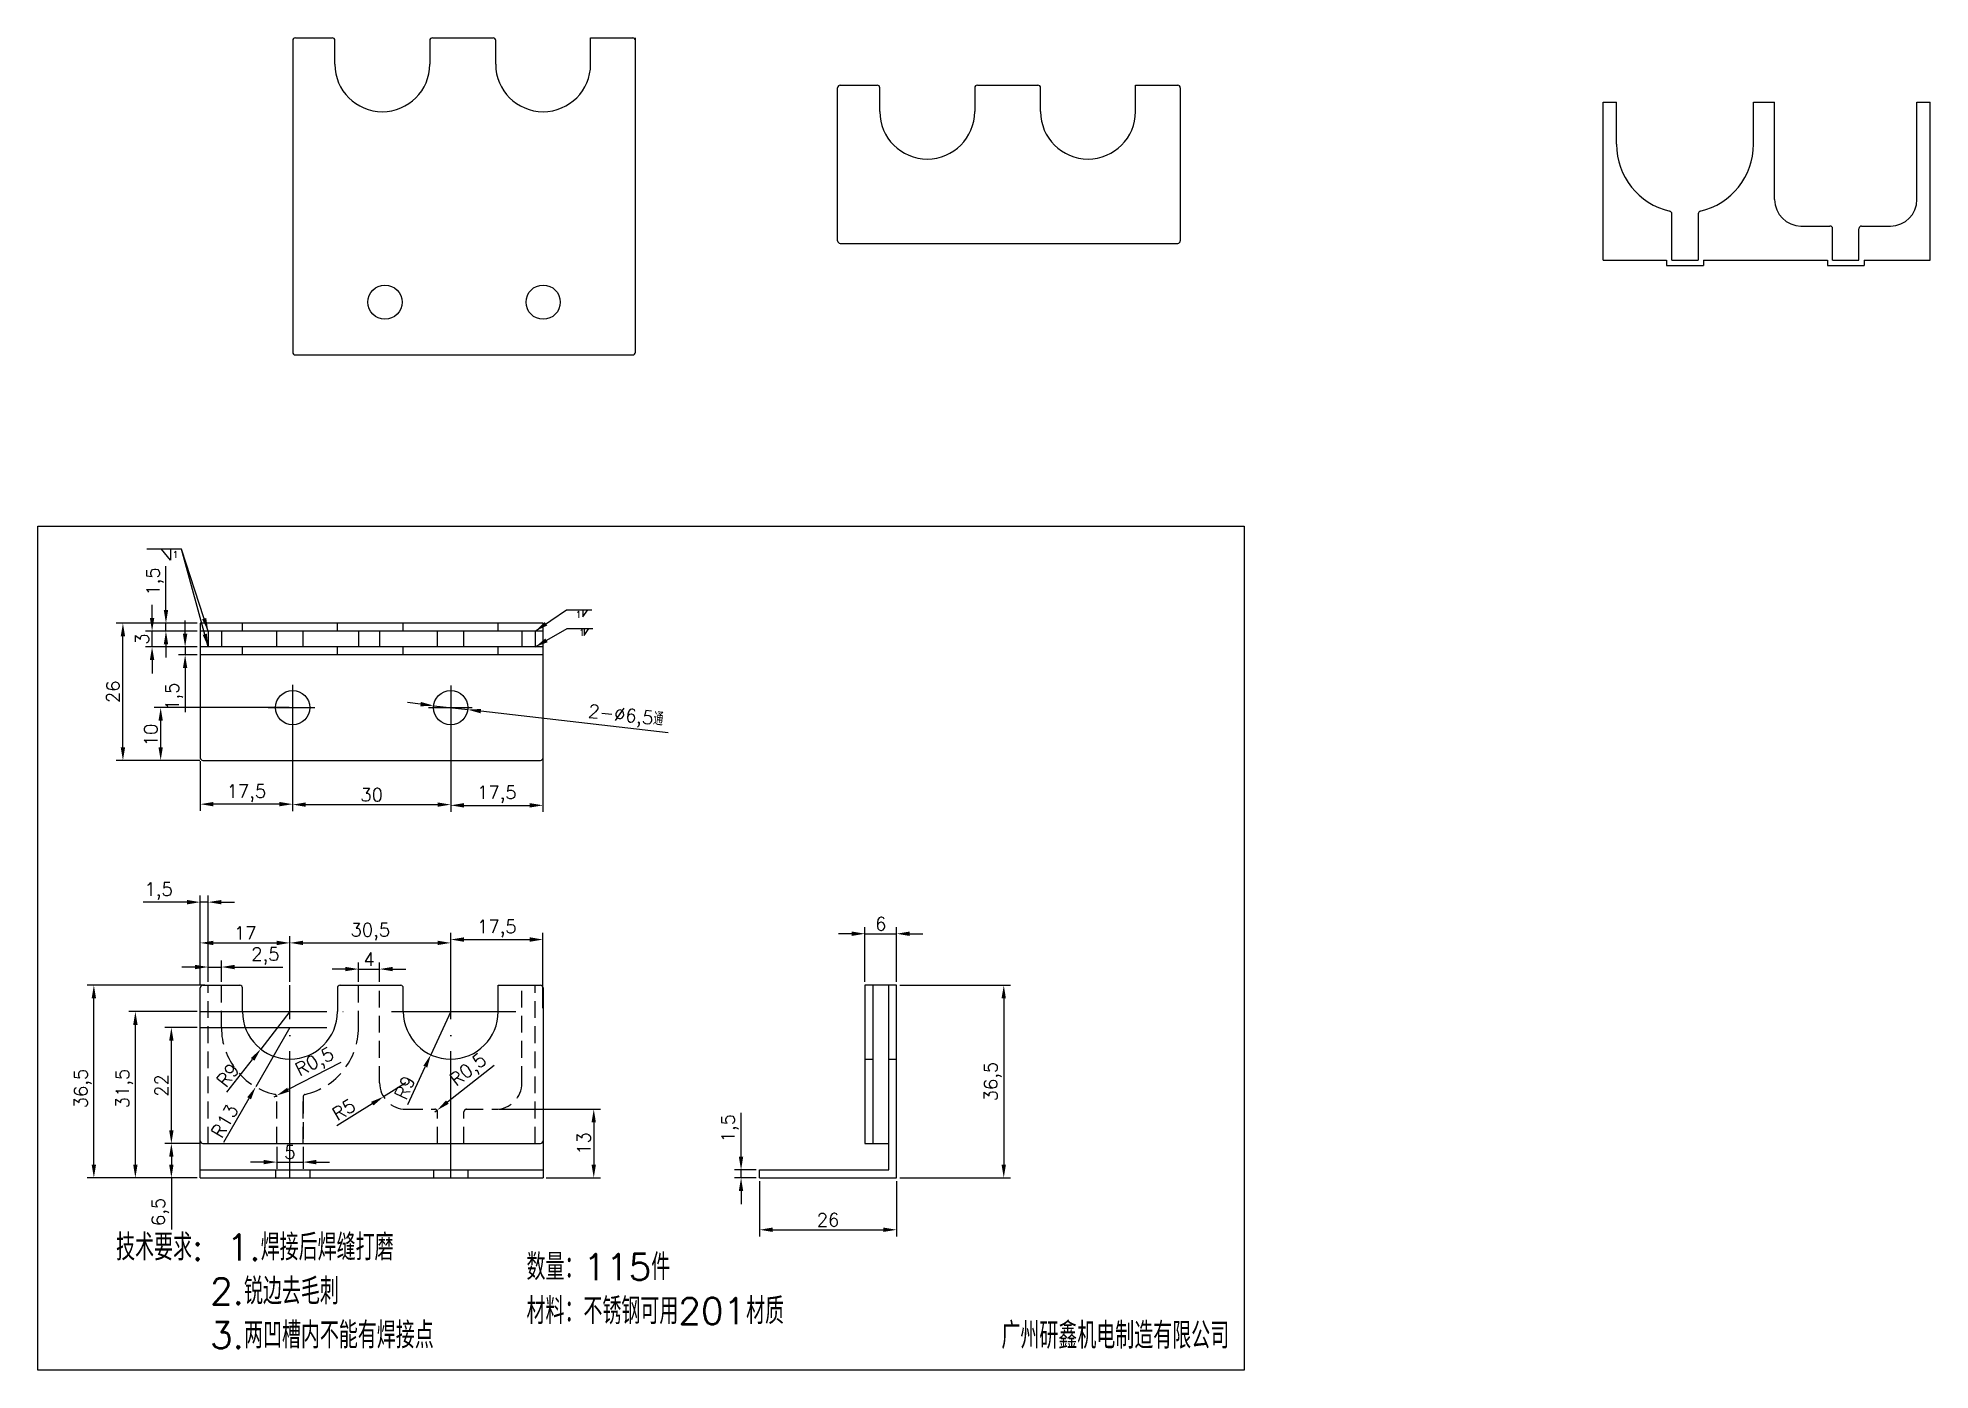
# Model space of a CAD drawing. Header units: millimetres. Extents: x 700 to 68278, y -20547 to 879.
# Drawn here: x 699.8 to 1058.8, y 519.9 to 772.5 of the extents above; entities that cross this region are included whole.
import ezdxf
from ezdxf.enums import TextEntityAlignment as Align

# ---------------------------------------------------------------- set-up
doc = ezdxf.new("R2010")
doc.units = ezdxf.units.MM
doc.linetypes.add('ACAD_ISO04W100', pattern=[30, 24, -3, 0, -3])
doc.linetypes.add('HIDDEN2', pattern=[4.7625, 3.175, -1.5875])
for name, color, linetype in [('中心线', 1, 'ACAD_ISO04W100'), ('尺寸线', 3, 'Continuous'), ('粗实线', 7, 'Continuous'), ('虚线', 7, 'HIDDEN2')]:
    doc.layers.add(name, color=color, linetype=linetype)
doc.layers.add('标注线', color=3, linetype='Continuous', lineweight=18)
doc.styles.add('DIM', font='txt.shx', dxfattribs={"width": 0.8, "bigfont": 'bigfont.shx'})
doc.styles.get("Standard").update_dxf_attribs({"font": 'txt', "bigfont": 'gbcbig.shx'})
doc.dimstyles.new('ISO-25', dxfattribs={"dimtxt": 2.5, "dimasz": 2.5, "dimexe": 1.25, "dimexo": 0.625, "dimtad": 1, "dimtxsty": 'Standard', "dimcen": 2.5, "dimadec": 0, "dimazin": 0, "dimtfac": 1, "dimtmove": 0, "dimatfit": 3, "dimfxl": 0, "dimarcsym": 0})

msp = doc.modelspace()

# ---------------------------------------------------------------- texts
at = {"layer": '尺寸线', "char_height": 1.25, "width": 0.94662, "attachment_point": 1}
for insert in [(725.387, 675.156), (801.842, 663.784), (802.491, 660.335)]:
    msp.add_mtext('1', dxfattribs=dict(at, insert=insert))
at = {"layer": '粗实线', "char_height": 5}
for s, insert, width, attachment_point in [('技术要求: 1.焊接后焊缝打磨\\P    2.锐边去毛刺\\P    3.两凹槽内不能有焊接点', (714.667, 545.711), 61.97239, 1), ('数量：115件\\P材料：不锈钢可用201材质', (792.514, 541.971), 61.97239, 1), ('广州研鑫机电制造有限公司', (882.592, 526.445), 46.03113, 4)]:
    msp.add_mtext(s, dxfattribs=dict(at, insert=insert, width=width, attachment_point=attachment_point))

# ---------------------------------------------------------------- blocks, each defined once
blk = doc.blocks.new('*D1')
at = {"layer": 'Defpoints', "color": 0, "transparency": 16777216}
for p in [(715.96, 661.5), (730.64, 661.5), (731.14, 635.5)]:
    blk.add_point(p, dxfattribs=at)
at = {"layer": '尺寸线', "color": 0, "lineweight": -2, "transparency": 16777216}
for p, q in [((730.02, 661.5), (714.71, 661.5)), ((715.96, 638), (715.96, 659)), ((730.52, 635.5), (714.71, 635.5))]:
    blk.add_line(p, q, dxfattribs=at)
at = {"layer": '尺寸线', "color": 0, "transparency": 16777216}
for points in [[(715.54, 659), (716.38, 659), (715.96, 661.5)], [(715.54, 638), (716.38, 638), (715.96, 635.5)]]:
    blk.add_solid(points, dxfattribs=at)
at = {"layer": '尺寸线', "color": 0, "transparency": 16777216, "insert": (714.08, 648.5), "char_height": 2.5, "attachment_point": 5, "rotation": 90}
blk.add_mtext('26', dxfattribs=at)
blk = doc.blocks.new('*D2')
at = {"layer": 'Defpoints', "color": 0, "transparency": 16777216}
for p in [(748.14, 645.5), (723.12, 635.5), (731.14, 635.5)]:
    blk.add_point(p, dxfattribs=at)
at = {"layer": '尺寸线', "color": 0, "lineweight": -2, "transparency": 16777216}
for p, q in [((747.52, 645.5), (721.87, 645.5)), ((723.12, 643), (723.12, 638)), ((730.52, 635.5), (721.87, 635.5))]:
    blk.add_line(p, q, dxfattribs=at)
at = {"layer": '尺寸线', "color": 0, "transparency": 16777216}
for points in [[(722.7, 643), (723.54, 643), (723.12, 645.5)], [(722.7, 638), (723.54, 638), (723.12, 635.5)]]:
    blk.add_solid(points, dxfattribs=at)
at = {"layer": '尺寸线', "color": 0, "transparency": 16777216, "insert": (721.24, 640.32), "char_height": 2.5, "attachment_point": 5, "rotation": 90}
blk.add_mtext('10', dxfattribs=at)
blk = doc.blocks.new('*D3')
at = {"layer": 'Defpoints', "color": 0, "transparency": 16777216}
for p in [(724.12, 661.5), (730.64, 661.5), (730.64, 660)]:
    blk.add_point(p, dxfattribs=at)
at = {"layer": '尺寸线', "color": 0, "lineweight": -2, "transparency": 16777216}
for p, q in [((724.12, 664), (724.12, 672.33)), ((730.02, 661.5), (722.87, 661.5)), ((724.12, 660), (724.12, 661.5)), ((730.02, 660), (722.87, 660)), ((724.12, 657.5), (724.12, 655))]:
    blk.add_line(p, q, dxfattribs=at)
at = {"layer": '尺寸线', "color": 0, "transparency": 16777216}
for points in [[(723.71, 664), (724.54, 664), (724.12, 661.5)], [(723.71, 657.5), (724.54, 657.5), (724.12, 660)]]:
    blk.add_solid(points, dxfattribs=at)
at = {"layer": '尺寸线', "color": 0, "transparency": 16777216, "insert": (722.04, 669.41), "char_height": 2.5, "attachment_point": 5, "rotation": 90}
blk.add_mtext('1,5', dxfattribs=at)
blk = doc.blocks.new('*D4')
at = {"layer": 'Defpoints', "color": 0, "transparency": 16777216}
for p in [(721.49, 660), (730.64, 660), (730.64, 657)]:
    blk.add_point(p, dxfattribs=at)
at = {"layer": '尺寸线', "color": 0, "lineweight": -2, "transparency": 16777216}
for p, q in [((721.49, 662.5), (721.49, 665)), ((730.02, 660), (720.24, 660)), ((730.02, 657), (720.24, 657)), ((721.49, 657), (721.49, 660)), ((721.49, 654.5), (721.49, 652))]:
    blk.add_line(p, q, dxfattribs=at)
at = {"layer": '尺寸线', "color": 0, "transparency": 16777216}
for points in [[(721.07, 662.5), (721.91, 662.5), (721.49, 660)], [(721.07, 654.5), (721.91, 654.5), (721.49, 657)]]:
    blk.add_solid(points, dxfattribs=at)
at = {"layer": '尺寸线', "color": 0, "transparency": 16777216, "insert": (719.61, 658.5), "char_height": 2.5, "attachment_point": 5, "rotation": 90}
blk.add_mtext('3', dxfattribs=at)
blk = doc.blocks.new('*D5')
at = {"layer": 'Defpoints', "color": 0, "transparency": 16777216}
for p in [(730.64, 657), (727.76, 655.5), (730.64, 655.5)]:
    blk.add_point(p, dxfattribs=at)
at = {"layer": '尺寸线', "color": 0, "lineweight": -2, "transparency": 16777216}
for p, q in [((727.76, 659.5), (727.76, 662)), ((730.02, 657), (726.51, 657)), ((727.76, 657), (727.76, 655.5)), ((730.02, 655.5), (726.51, 655.5)), ((727.76, 653), (727.76, 644.66))]:
    blk.add_line(p, q, dxfattribs=at)
at = {"layer": '尺寸线', "color": 0, "transparency": 16777216}
for points in [[(727.34, 659.5), (728.17, 659.5), (727.76, 657)], [(727.34, 653), (728.17, 653), (727.76, 655.5)]]:
    blk.add_solid(points, dxfattribs=at)
at = {"layer": '尺寸线', "color": 0, "transparency": 16777216, "insert": (725.67, 647.58), "char_height": 2.5, "attachment_point": 5, "rotation": 90}
blk.add_mtext('1,5', dxfattribs=at)
blk = doc.blocks.new('*D6')
at = {"layer": 'Defpoints', "color": 0, "transparency": 16777216}
for p in [(774.92, 645.87), (781.37, 645.12)]:
    blk.add_point(p, dxfattribs=at)
at = {"layer": '尺寸线', "color": 0, "lineweight": -2, "transparency": 16777216}
for p, q in [((772.43, 646.16), (769.95, 646.45)), ((774.92, 645.87), (781.37, 645.12)), ((819.37, 640.7), (783.86, 644.83))]:
    blk.add_line(p, q, dxfattribs=at)
at = {"layer": '尺寸线', "color": 0, "transparency": 16777216}
for points in [[(772.48, 646.58), (772.38, 645.75), (774.92, 645.87)], [(783.9, 645.25), (783.81, 644.42), (781.37, 645.12)]]:
    blk.add_solid(points, dxfattribs=at)
at = {"layer": '尺寸线', "color": 0, "transparency": 16777216, "insert": (811.31, 643.73), "char_height": 2.5, "attachment_point": 5, "rotation": 353.3603}
blk.add_mtext('2-∅6,5通', dxfattribs=at)
blk = doc.blocks.new('*D7')
at = {"layer": 'Defpoints', "color": 0, "transparency": 16777216}
for p in [(748.14, 645.5), (730.64, 636), (730.64, 627.2)]:
    blk.add_point(p, dxfattribs=at)
at = {"layer": '尺寸线', "color": 0, "lineweight": -2, "transparency": 16777216}
for p, q in [((748.14, 644.87), (748.14, 625.95)), ((730.64, 635.37), (730.64, 625.95)), ((745.64, 627.2), (733.14, 627.2))]:
    blk.add_line(p, q, dxfattribs=at)
at = {"layer": '尺寸线', "color": 0, "transparency": 16777216}
for points in [[(733.14, 627.62), (733.14, 626.79), (730.64, 627.2)], [(745.64, 627.62), (745.64, 626.79), (748.14, 627.2)]]:
    blk.add_solid(points, dxfattribs=at)
at = {"layer": '尺寸线', "color": 0, "transparency": 16777216, "insert": (739.39, 629.29), "char_height": 2.5, "attachment_point": 5}
blk.add_mtext('17,5', dxfattribs=at)
blk = doc.blocks.new('*D8')
at = {"layer": 'Defpoints', "color": 0, "transparency": 16777216}
for p in [(748.14, 645.5), (778.14, 645.5), (778.14, 627.12)]:
    blk.add_point(p, dxfattribs=at)
at = {"layer": '尺寸线', "color": 0, "lineweight": -2, "transparency": 16777216}
for p, q in [((748.14, 644.87), (748.14, 625.87)), ((778.14, 644.87), (778.14, 625.87)), ((750.64, 627.12), (775.64, 627.12))]:
    blk.add_line(p, q, dxfattribs=at)
at = {"layer": '尺寸线', "color": 0, "transparency": 16777216}
for points in [[(750.64, 627.53), (750.64, 626.7), (748.14, 627.12)], [(775.64, 627.53), (775.64, 626.7), (778.14, 627.12)]]:
    blk.add_solid(points, dxfattribs=at)
at = {"layer": '尺寸线', "color": 0, "transparency": 16777216, "insert": (763.14, 628.99), "char_height": 2.5, "attachment_point": 5}
blk.add_mtext('30', dxfattribs=at)
blk = doc.blocks.new('*D9')
at = {"layer": 'Defpoints', "color": 0, "transparency": 16777216}
for p in [(833.21, 557.87), (836.71, 557.87), (836.71, 556.37)]:
    blk.add_point(p, dxfattribs=at)
at = {"layer": '尺寸线', "color": 0, "lineweight": -2, "transparency": 16777216}
for p, q in [((833.21, 560.37), (833.21, 568.7)), ((836.08, 557.87), (831.96, 557.87)), ((836.08, 556.37), (831.96, 556.37)), ((833.21, 556.37), (833.21, 557.87)), ((833.21, 553.87), (833.21, 551.37))]:
    blk.add_line(p, q, dxfattribs=at)
at = {"layer": '尺寸线', "color": 0, "transparency": 16777216}
for points in [[(832.79, 560.37), (833.62, 560.37), (833.21, 557.87)], [(832.79, 553.87), (833.62, 553.87), (833.21, 556.37)]]:
    blk.add_solid(points, dxfattribs=at)
at = {"layer": '尺寸线', "color": 0, "transparency": 16777216, "insert": (831.12, 565.79), "char_height": 2.5, "attachment_point": 5, "rotation": 90}
blk.add_mtext('1,5', dxfattribs=at)
blk = doc.blocks.new('*D10')
at = {"layer": 'Defpoints', "color": 0, "transparency": 16777216}
for p in [(710.45, 592.87), (732.14, 592.87), (730.64, 556.37)]:
    blk.add_point(p, dxfattribs=at)
at = {"layer": '尺寸线', "color": 0, "lineweight": -2, "transparency": 16777216}
for p, q in [((731.52, 592.87), (709.2, 592.87)), ((710.45, 558.87), (710.45, 590.37)), ((730.02, 556.37), (709.2, 556.37))]:
    blk.add_line(p, q, dxfattribs=at)
at = {"layer": '尺寸线', "color": 0, "transparency": 16777216}
for points in [[(710.03, 590.37), (710.87, 590.37), (710.45, 592.87)], [(710.03, 558.87), (710.87, 558.87), (710.45, 556.37)]]:
    blk.add_solid(points, dxfattribs=at)
at = {"layer": '尺寸线', "color": 0, "transparency": 16777216, "insert": (708.37, 573.3), "char_height": 2.5, "attachment_point": 5, "rotation": 90}
blk.add_mtext('36,5', dxfattribs=at)
blk = doc.blocks.new('*D11')
at = {"layer": 'Defpoints', "color": 0, "transparency": 16777216}
for p in [(718.32, 587.87), (730.64, 587.87), (730.64, 556.37)]:
    blk.add_point(p, dxfattribs=at)
at = {"layer": '尺寸线', "color": 0, "lineweight": -2, "transparency": 16777216}
for p, q in [((730.02, 587.87), (717.07, 587.87)), ((718.32, 558.87), (718.32, 585.37)), ((730.02, 556.37), (717.07, 556.37))]:
    blk.add_line(p, q, dxfattribs=at)
at = {"layer": '尺寸线', "color": 0, "transparency": 16777216}
for points in [[(717.91, 585.37), (718.74, 585.37), (718.32, 587.87)], [(717.91, 558.87), (718.74, 558.87), (718.32, 556.37)]]:
    blk.add_solid(points, dxfattribs=at)
at = {"layer": '尺寸线', "color": 0, "transparency": 16777216, "insert": (716.24, 573.3), "char_height": 2.5, "attachment_point": 5, "rotation": 90}
blk.add_mtext('31,5', dxfattribs=at)
blk = doc.blocks.new('*D12')
at = {"layer": 'Defpoints', "color": 0, "transparency": 16777216}
for p in [(725.15, 562.87), (731.14, 562.87), (730.64, 556.37)]:
    blk.add_point(p, dxfattribs=at)
at = {"layer": '尺寸线', "color": 0, "lineweight": -2, "transparency": 16777216}
for p, q in [((730.52, 562.87), (723.9, 562.87)), ((725.15, 560.37), (725.15, 558.87)), ((730.02, 556.37), (723.9, 556.37)), ((725.15, 556.37), (725.15, 546.57))]:
    blk.add_line(p, q, dxfattribs=at)
at = {"layer": '尺寸线', "color": 0, "transparency": 16777216}
for points in [[(724.73, 560.37), (725.56, 560.37), (725.15, 562.87)], [(724.73, 558.87), (725.56, 558.87), (725.15, 556.37)]]:
    blk.add_solid(points, dxfattribs=at)
at = {"layer": '尺寸线', "color": 0, "transparency": 16777216, "insert": (723.06, 549.91), "char_height": 2.5, "attachment_point": 5, "rotation": 90}
blk.add_mtext('6,5', dxfattribs=at)
blk = doc.blocks.new('*D13')
at = {"layer": 'Defpoints', "color": 0, "transparency": 16777216}
for p in [(725.15, 584.87), (730.64, 584.87), (731.14, 562.87)]:
    blk.add_point(p, dxfattribs=at)
at = {"layer": '尺寸线', "color": 0, "lineweight": -2, "transparency": 16777216}
for p, q in [((730.02, 584.87), (723.9, 584.87)), ((725.15, 565.37), (725.15, 582.37)), ((730.52, 562.87), (723.9, 562.87))]:
    blk.add_line(p, q, dxfattribs=at)
at = {"layer": '尺寸线', "color": 0, "transparency": 16777216}
for points in [[(724.73, 582.37), (725.56, 582.37), (725.15, 584.87)], [(724.73, 565.37), (725.56, 565.37), (725.15, 562.87)]]:
    blk.add_solid(points, dxfattribs=at)
at = {"layer": '尺寸线', "color": 0, "transparency": 16777216, "insert": (723.27, 573.87), "char_height": 2.5, "attachment_point": 5, "rotation": 90}
blk.add_mtext('22', dxfattribs=at)
blk = doc.blocks.new('*D14')
at = {"layer": 'Defpoints', "color": 0, "transparency": 16777216}
for p in [(745.14, 562.87), (750.14, 562.87), (750.14, 559.35)]:
    blk.add_point(p, dxfattribs=at)
at = {"layer": '尺寸线', "color": 0, "lineweight": -2, "transparency": 16777216}
for p, q in [((745.14, 562.25), (745.14, 558.1)), ((750.14, 562.25), (750.14, 558.1)), ((742.64, 559.35), (740.14, 559.35)), ((745.14, 559.35), (750.14, 559.35)), ((752.64, 559.35), (755.14, 559.35))]:
    blk.add_line(p, q, dxfattribs=at)
at = {"layer": '尺寸线', "color": 0, "transparency": 16777216}
for points in [[(742.64, 559.77), (742.64, 558.93), (745.14, 559.35)], [(752.64, 559.77), (752.64, 558.93), (750.14, 559.35)]]:
    blk.add_solid(points, dxfattribs=at)
at = {"layer": '尺寸线', "color": 0, "transparency": 16777216, "insert": (747.64, 561.22), "char_height": 2.5, "attachment_point": 5}
blk.add_mtext('5', dxfattribs=at)
blk = doc.blocks.new('*D15')
at = {"layer": 'Defpoints', "color": 0, "transparency": 16777216}
for p in [(747.64, 600.9), (730.64, 592.37), (747.64, 592.87)]:
    blk.add_point(p, dxfattribs=at)
at = {"layer": '尺寸线', "color": 0, "lineweight": -2, "transparency": 16777216}
for p, q in [((730.64, 593), (730.64, 602.15)), ((733.14, 600.9), (745.14, 600.9)), ((747.64, 593.5), (747.64, 602.15))]:
    blk.add_line(p, q, dxfattribs=at)
at = {"layer": '尺寸线', "color": 0, "transparency": 16777216}
for points in [[(733.14, 601.31), (733.14, 600.48), (730.64, 600.9)], [(745.14, 601.31), (745.14, 600.48), (747.64, 600.9)]]:
    blk.add_solid(points, dxfattribs=at)
at = {"layer": '尺寸线', "color": 0, "transparency": 16777216, "insert": (739.14, 602.77), "char_height": 2.5, "attachment_point": 5}
blk.add_mtext('17', dxfattribs=at)
blk = doc.blocks.new('*D16')
at = {"layer": 'Defpoints', "color": 0, "transparency": 16777216}
for p in [(730.64, 608.63), (730.64, 592.37), (732.14, 592.87)]:
    blk.add_point(p, dxfattribs=at)
at = {"layer": '尺寸线', "color": 0, "lineweight": -2, "transparency": 16777216}
for p, q in [((728.14, 608.63), (719.81, 608.63)), ((730.64, 593), (730.64, 609.88)), ((732.14, 608.63), (730.64, 608.63)), ((732.14, 593.5), (732.14, 609.88)), ((734.64, 608.63), (737.14, 608.63))]:
    blk.add_line(p, q, dxfattribs=at)
at = {"layer": '尺寸线', "color": 0, "transparency": 16777216}
for points in [[(728.14, 609.04), (728.14, 608.21), (730.64, 608.63)], [(734.64, 609.04), (734.64, 608.21), (732.14, 608.63)]]:
    blk.add_solid(points, dxfattribs=at)
at = {"layer": '尺寸线', "color": 0, "transparency": 16777216, "insert": (722.73, 610.71), "char_height": 2.5, "attachment_point": 5}
blk.add_mtext('1,5', dxfattribs=at)
blk = doc.blocks.new('*D17')
at = {"layer": 'Defpoints', "color": 0, "transparency": 16777216}
for p in [(747.64, 587.87), (742.1, 580.78)]:
    blk.add_point(p, dxfattribs=at)
at = {"layer": '尺寸线', "color": 0, "lineweight": -2, "transparency": 16777216}
for p, q in [((747.64, 587.87), (742.1, 580.78)), ((735.68, 572.58), (740.56, 578.81))]:
    blk.add_line(p, q, dxfattribs=at)
at = {"layer": '尺寸线', "color": 0, "transparency": 16777216}
blk.add_solid([(740.23, 579.07), (740.89, 578.56), (742.1, 580.78)], dxfattribs=at)
at = {"layer": '尺寸线', "color": 0, "transparency": 16777216, "insert": (735.87, 575.86), "char_height": 2.5, "attachment_point": 5, "rotation": 51.9763}
blk.add_mtext('R9', dxfattribs=at)
blk = doc.blocks.new('*D18')
at = {"layer": 'Defpoints', "color": 0, "transparency": 16777216}
for p in [(747.64, 584.87), (741.15, 573.61)]:
    blk.add_point(p, dxfattribs=at)
at = {"layer": '尺寸线', "color": 0, "lineweight": -2, "transparency": 16777216}
for p, q in [((747.64, 584.87), (741.15, 573.61)), ((735.11, 563.14), (739.9, 571.45))]:
    blk.add_line(p, q, dxfattribs=at)
at = {"layer": '尺寸线', "color": 0, "transparency": 16777216}
blk.add_solid([(739.54, 571.65), (740.26, 571.24), (741.15, 573.61)], dxfattribs=at)
at = {"layer": '尺寸线', "color": 0, "transparency": 16777216, "insert": (735.26, 567.15), "char_height": 2.5, "attachment_point": 5, "rotation": 60.0206}
blk.add_mtext('R13', dxfattribs=at)
blk = doc.blocks.new('*D19')
at = {"layer": 'Defpoints', "color": 0, "transparency": 16777216}
for p in [(764.64, 595.94), (760.64, 592.87), (764.64, 592.87)]:
    blk.add_point(p, dxfattribs=at)
at = {"layer": '尺寸线', "color": 0, "lineweight": -2, "transparency": 16777216}
for p, q in [((758.14, 595.94), (755.64, 595.94)), ((760.64, 593.5), (760.64, 597.19)), ((760.64, 595.94), (764.64, 595.94)), ((764.64, 593.5), (764.64, 597.19)), ((767.14, 595.94), (769.64, 595.94))]:
    blk.add_line(p, q, dxfattribs=at)
at = {"layer": '尺寸线', "color": 0, "transparency": 16777216}
for points in [[(758.14, 596.36), (758.14, 595.53), (760.64, 595.94)], [(767.14, 596.36), (767.14, 595.53), (764.64, 595.94)]]:
    blk.add_solid(points, dxfattribs=at)
at = {"layer": '尺寸线', "color": 0, "transparency": 16777216, "insert": (762.64, 597.82), "char_height": 2.5, "attachment_point": 5}
blk.add_mtext('4', dxfattribs=at)
blk = doc.blocks.new('*D20')
at = {"layer": 'Defpoints', "color": 0, "transparency": 16777216}
for p in [(778.14, 600.9), (747.64, 592.87), (778.14, 592.87)]:
    blk.add_point(p, dxfattribs=at)
at = {"layer": '尺寸线', "color": 0, "lineweight": -2, "transparency": 16777216}
for p, q in [((747.64, 593.5), (747.64, 602.15)), ((750.14, 600.9), (775.64, 600.9)), ((778.14, 593.5), (778.14, 602.15))]:
    blk.add_line(p, q, dxfattribs=at)
at = {"layer": '尺寸线', "color": 0, "transparency": 16777216}
for points in [[(750.14, 601.32), (750.14, 600.49), (747.64, 600.9)], [(775.64, 601.32), (775.64, 600.49), (778.14, 600.9)]]:
    blk.add_solid(points, dxfattribs=at)
at = {"layer": '尺寸线', "color": 0, "transparency": 16777216, "insert": (762.89, 602.99), "char_height": 2.5, "attachment_point": 5}
blk.add_mtext('30,5', dxfattribs=at)
blk = doc.blocks.new('*D21')
at = {"layer": 'Defpoints', "color": 0, "transparency": 16777216}
for p in [(734.64, 596.33), (732.14, 592.87), (734.64, 592.87)]:
    blk.add_point(p, dxfattribs=at)
at = {"layer": '尺寸线', "color": 0, "lineweight": -2, "transparency": 16777216}
for p, q in [((729.64, 596.33), (727.14, 596.33)), ((732.14, 593.5), (732.14, 597.58)), ((732.14, 596.33), (734.64, 596.33)), ((734.64, 593.5), (734.64, 597.58)), ((737.14, 596.33), (746.31, 596.33))]:
    blk.add_line(p, q, dxfattribs=at)
at = {"layer": '尺寸线', "color": 0, "transparency": 16777216}
for points in [[(729.64, 596.74), (729.64, 595.91), (732.14, 596.33)], [(737.14, 596.74), (737.14, 595.91), (734.64, 596.33)]]:
    blk.add_solid(points, dxfattribs=at)
at = {"layer": '尺寸线', "color": 0, "transparency": 16777216, "insert": (742.98, 598.41), "char_height": 2.5, "attachment_point": 5}
blk.add_mtext('2,5', dxfattribs=at)
blk = doc.blocks.new('*D22')
at = {"layer": 'Defpoints', "color": 0, "transparency": 16777216}
for p in [(778.14, 587.87), (774.36, 579.7)]:
    blk.add_point(p, dxfattribs=at)
at = {"layer": '尺寸线', "color": 0, "lineweight": -2, "transparency": 16777216}
for p, q in [((778.14, 587.87), (774.36, 579.7)), ((769.99, 570.25), (773.31, 577.43))]:
    blk.add_line(p, q, dxfattribs=at)
at = {"layer": '尺寸线', "color": 0, "transparency": 16777216}
blk.add_solid([(772.94, 577.61), (773.69, 577.26), (774.36, 579.7)], dxfattribs=at)
at = {"layer": '尺寸线', "color": 0, "transparency": 16777216, "insert": (769.42, 573.5), "char_height": 2.5, "attachment_point": 5, "rotation": 65.1654}
blk.add_mtext('R9', dxfattribs=at)
blk = doc.blocks.new('*D23')
at = {"layer": 'Defpoints', "color": 0, "transparency": 16777216}
for p in [(786.7, 569.37), (795.64, 556.37), (805.27, 556.37)]:
    blk.add_point(p, dxfattribs=at)
at = {"layer": '尺寸线', "color": 0, "lineweight": -2, "transparency": 16777216}
for p, q in [((787.33, 569.37), (806.52, 569.37)), ((805.27, 566.87), (805.27, 558.87)), ((796.27, 556.37), (806.52, 556.37))]:
    blk.add_line(p, q, dxfattribs=at)
at = {"layer": '尺寸线', "color": 0, "transparency": 16777216}
for points in [[(804.85, 566.87), (805.68, 566.87), (805.27, 569.37)], [(804.85, 558.87), (805.68, 558.87), (805.27, 556.37)]]:
    blk.add_solid(points, dxfattribs=at)
at = {"layer": '尺寸线', "color": 0, "transparency": 16777216, "insert": (803.39, 562.87), "char_height": 2.5, "attachment_point": 5, "rotation": 90}
blk.add_mtext('13', dxfattribs=at)
blk = doc.blocks.new('*D24')
at = {"layer": 'Defpoints', "color": 0, "transparency": 16777216}
for p in [(769.64, 574.37), (765.39, 571.74)]:
    blk.add_point(p, dxfattribs=at)
at = {"layer": '尺寸线', "color": 0, "lineweight": -2, "transparency": 16777216}
for p, q in [((769.64, 574.37), (765.39, 571.74)), ((756.53, 566.27), (763.26, 570.43))]:
    blk.add_line(p, q, dxfattribs=at)
at = {"layer": '尺寸线', "color": 0, "transparency": 16777216}
blk.add_solid([(763.04, 570.79), (763.48, 570.08), (765.39, 571.74)], dxfattribs=at)
at = {"layer": '尺寸线', "color": 0, "transparency": 16777216, "insert": (757.85, 569.29), "char_height": 2.5, "attachment_point": 5, "rotation": 31.6932}
blk.add_mtext('R5', dxfattribs=at)
blk = doc.blocks.new('*D25')
at = {"layer": 'Defpoints', "color": 0, "transparency": 16777216}
for p in [(744.64, 571.71), (745.09, 571.94)]:
    blk.add_point(p, dxfattribs=at)
at = {"layer": '尺寸线', "color": 0, "lineweight": -2, "transparency": 16777216}
for p, q in [((757.3, 578.26), (747.31, 573.09)), ((744.64, 571.71), (745.09, 571.94))]:
    blk.add_line(p, q, dxfattribs=at)
at = {"layer": '尺寸线', "color": 0, "transparency": 16777216}
blk.add_solid([(747.12, 573.46), (747.5, 572.72), (745.09, 571.94)], dxfattribs=at)
at = {"layer": '尺寸线', "color": 0, "transparency": 16777216, "insert": (752.46, 578.1), "char_height": 2.5, "attachment_point": 5, "rotation": 27.3534}
blk.add_mtext('R0,5', dxfattribs=at)
blk = doc.blocks.new('*D26')
at = {"layer": 'Defpoints', "color": 0, "transparency": 16777216}
for p in [(775.14, 568.87), (775.54, 569.18)]:
    blk.add_point(p, dxfattribs=at)
at = {"layer": '尺寸线', "color": 0, "lineweight": -2, "transparency": 16777216}
for p, q in [((786.36, 577.67), (777.5, 570.72)), ((775.14, 568.87), (775.54, 569.18))]:
    blk.add_line(p, q, dxfattribs=at)
at = {"layer": '尺寸线', "color": 0, "transparency": 16777216}
blk.add_solid([(777.25, 571.05), (777.76, 570.4), (775.54, 569.18)], dxfattribs=at)
at = {"layer": '尺寸线', "color": 0, "transparency": 16777216, "insert": (781.63, 576.61), "char_height": 2.5, "attachment_point": 5, "rotation": 38.1163}
blk.add_mtext('R0,5', dxfattribs=at)
blk = doc.blocks.new('*D27')
at = {"layer": 'Defpoints', "color": 0, "transparency": 16777216}
for p in [(836.71, 556.37), (862.71, 556.37), (862.71, 546.52)]:
    blk.add_point(p, dxfattribs=at)
at = {"layer": '尺寸线', "color": 0, "lineweight": -2, "transparency": 16777216}
for p, q in [((836.71, 555.75), (836.71, 545.27)), ((862.71, 555.75), (862.71, 545.27)), ((839.21, 546.52), (860.21, 546.52))]:
    blk.add_line(p, q, dxfattribs=at)
at = {"layer": '尺寸线', "color": 0, "transparency": 16777216}
for points in [[(839.21, 546.94), (839.21, 546.11), (836.71, 546.52)], [(860.21, 546.94), (860.21, 546.11), (862.71, 546.52)]]:
    blk.add_solid(points, dxfattribs=at)
at = {"layer": '尺寸线', "color": 0, "transparency": 16777216, "insert": (849.71, 548.4), "char_height": 2.5, "attachment_point": 5}
blk.add_mtext('26', dxfattribs=at)
blk = doc.blocks.new('*D28')
at = {"layer": 'Defpoints', "color": 0, "transparency": 16777216}
for p in [(862.71, 602.64), (856.71, 592.87), (862.71, 592.87)]:
    blk.add_point(p, dxfattribs=at)
at = {"layer": '尺寸线', "color": 0, "lineweight": -2, "transparency": 16777216}
for p, q in [((856.71, 593.5), (856.71, 603.89)), ((862.71, 593.5), (862.71, 603.89)), ((854.21, 602.64), (851.71, 602.64)), ((856.71, 602.64), (862.71, 602.64)), ((865.21, 602.64), (867.71, 602.64))]:
    blk.add_line(p, q, dxfattribs=at)
at = {"layer": '尺寸线', "color": 0, "transparency": 16777216}
for points in [[(854.21, 603.06), (854.21, 602.22), (856.71, 602.64)], [(865.21, 603.06), (865.21, 602.22), (862.71, 602.64)]]:
    blk.add_solid(points, dxfattribs=at)
at = {"layer": '尺寸线', "color": 0, "transparency": 16777216, "insert": (859.71, 604.51), "char_height": 2.5, "attachment_point": 5}
blk.add_mtext('6', dxfattribs=at)
blk = doc.blocks.new('*D29')
at = {"layer": 'Defpoints', "color": 0, "transparency": 16777216}
for p in [(862.71, 592.87), (862.71, 556.37), (883.04, 556.37)]:
    blk.add_point(p, dxfattribs=at)
at = {"layer": '尺寸线', "color": 0, "lineweight": -2, "transparency": 16777216}
for p, q in [((863.33, 592.87), (884.29, 592.87)), ((883.04, 590.37), (883.04, 558.87)), ((863.33, 556.37), (884.29, 556.37))]:
    blk.add_line(p, q, dxfattribs=at)
at = {"layer": '尺寸线', "color": 0, "transparency": 16777216}
for points in [[(882.62, 590.37), (883.45, 590.37), (883.04, 592.87)], [(882.62, 558.87), (883.45, 558.87), (883.04, 556.37)]]:
    blk.add_solid(points, dxfattribs=at)
at = {"layer": '尺寸线', "color": 0, "transparency": 16777216, "insert": (880.95, 574.62), "char_height": 2.5, "attachment_point": 5, "rotation": 90}
blk.add_mtext('36,5', dxfattribs=at)
blk = doc.blocks.new('*D33')
at = {"layer": 'Defpoints', "color": 0, "transparency": 16777216}
for p in [(778.14, 645.5), (795.64, 645.5), (795.64, 626.98)]:
    blk.add_point(p, dxfattribs=at)
at = {"layer": '尺寸线', "color": 0, "lineweight": -2, "transparency": 16777216}
for p, q in [((778.14, 644.87), (778.14, 625.73)), ((795.64, 644.87), (795.64, 625.73)), ((780.64, 626.98), (793.14, 626.98))]:
    blk.add_line(p, q, dxfattribs=at)
at = {"layer": '尺寸线', "color": 0, "transparency": 16777216}
for points in [[(780.64, 627.4), (780.64, 626.56), (778.14, 626.98)], [(793.14, 627.4), (793.14, 626.56), (795.64, 626.98)]]:
    blk.add_solid(points, dxfattribs=at)
at = {"layer": '尺寸线', "color": 0, "transparency": 16777216, "insert": (786.89, 629.06), "char_height": 2.5, "attachment_point": 5}
blk.add_mtext('17,5', dxfattribs=at)
blk = doc.blocks.new('*D34')
at = {"layer": 'Defpoints', "color": 0, "transparency": 16777216}
for p in [(795.64, 601.54), (778.14, 587.87), (795.64, 587.87)]:
    blk.add_point(p, dxfattribs=at)
at = {"layer": '尺寸线', "color": 0, "lineweight": -2, "transparency": 16777216}
for p, q in [((778.14, 588.5), (778.14, 602.79)), ((780.64, 601.54), (793.14, 601.54)), ((795.64, 588.5), (795.64, 602.79))]:
    blk.add_line(p, q, dxfattribs=at)
at = {"layer": '尺寸线', "color": 0, "transparency": 16777216}
for points in [[(780.64, 601.96), (780.64, 601.12), (778.14, 601.54)], [(793.14, 601.96), (793.14, 601.12), (795.64, 601.54)]]:
    blk.add_solid(points, dxfattribs=at)
at = {"layer": '尺寸线', "color": 0, "transparency": 16777216, "insert": (786.89, 603.62), "char_height": 2.5, "attachment_point": 5}
blk.add_mtext('17,5', dxfattribs=at)
blk = doc.blocks.new('*T45')
at = {"color": 0, "linetype": 'ByBlock', "lineweight": -2, "transparency": 16777216}
for p, q in [((0, 0), (127, 0)), ((0, 0), (0, -78)), ((63.5, 0), (63.5, -78)), ((127, 0), (127, -78)), ((0, -39), (127, -39)), ((0, -78), (127, -78))]:
    blk.add_line(p, q, dxfattribs=at)
at = {"color": 0, "transparency": 16777216, "char_height": 10, "width": 60.5, "attachment_point": 5}
for s, insert in [('{\\fSimSun|b0|i0|c134|p2;料 厚}', (31.75, -19.5)), ('{\\fSimSun|b0|i0|c134|p2;件 数}', (95.25, -19.5))]:
    blk.add_mtext(s, dxfattribs=dict(at, insert=insert))
blk = doc.blocks.new('圆心打标')
at = {"layer": '标注线'}
for p, q in [((-2.5, 0), (2.5, 0)), ((0, 2.5), (0, -2.5))]:
    blk.add_line(p, q, dxfattribs=at)
blk = doc.blocks.new('拆图参数')
blk.add_blockref('*T45', (-63.5, 78))
at = {"layer": '标注线'}
blk.add_blockref('圆心打标', (67219.69, -21339.81), dxfattribs=at)
at = {"style": 'DIM', "width": 0.8}
blk.add_attdef('6', text='', height=10, dxfattribs=at).set_placement((-37.13, 18.91), align=Align.MIDDLE_LEFT)
blk.add_attdef('1', text='', height=10, dxfattribs=at).set_placement((36.65, 19.27), align=Align.MIDDLE_CENTER)

# ---------------------------------------------------------------- dimensions: what is measured, and where the dimension line sits
at = {"layer": '尺寸线'}
for base, p1, p2, picture, middle in [((724.122, 661.497), (730.644, 659.997), (730.644, 661.497), '*D3', (722.038, 669.413)), ((721.488, 659.997), (730.644, 656.997), (730.644, 659.997), '*D4', (719.613, 658.497)), ((715.96, 661.497), (731.144, 635.497), (730.644, 661.497), '*D1', (714.085, 648.497)), ((883.038, 556.371), (862.71, 592.871), (862.71, 556.371), '*D29', (880.955, 574.621)), ((725.148, 584.871), (731.144, 562.871), (730.644, 584.871), '*D13', (723.273, 573.871)), ((805.266, 556.371), (786.703, 569.372), (795.644, 556.371), '*D23', (803.391, 562.871)), ((833.207, 557.871), (836.71, 556.371), (836.71, 557.871), '*D9', (831.124, 565.788))]:
    dim = msp.add_linear_dim(base=base, p1=p1, p2=p2, angle=90, dimstyle='ISO-25', dxfattribs=at)
    dim.commit()
    dim.dimension.update_dxf_attribs({"geometry": picture, "text_midpoint": middle})
for base, p1, p2, picture, middle in [((727.758, 655.497), (730.644, 656.997), (730.644, 655.497), '*D5', (727.758, 647.58)), ((723.119, 635.497), (748.144, 645.497), (731.144, 635.497), '*D2', (723.119, 640.322)), ((710.451, 592.871), (730.644, 556.371), (732.144, 592.871), '*D10', (710.451, 573.303)), ((718.324, 587.871), (730.644, 556.371), (730.644, 587.871), '*D11', (718.324, 573.303)), ((725.148, 562.871), (730.644, 556.371), (731.144, 562.871), '*D12', (725.148, 549.908))]:
    dim = msp.add_linear_dim(base=base, p1=p1, p2=p2, angle=90, dimstyle='ISO-25', dxfattribs=at)
    dim.commit()
    dim.dimension.update_dxf_attribs({"geometry": picture, "text_midpoint": middle, "dimtype": 160})
dim = msp.add_diameter_dim_2p(p1=(774.916, 645.872), p2=(781.372, 645.121), text='2-<>通', dimstyle='ISO-25', dxfattribs=at)
dim.commit()
dim.dimension.update_dxf_attribs({"geometry": '*D6', "text_midpoint": (811.073, 641.663), "dimtype": 163})
for base, p1, p2, picture, middle in [((730.644, 627.202), (748.144, 645.497), (730.644, 635.997), '*D7', (739.394, 629.286)), ((778.144, 627.115), (748.144, 645.497), (778.144, 645.497), '*D8', (763.144, 628.99)), ((795.644, 626.98), (778.144, 645.497), (795.644, 645.497), '*D33', (786.894, 629.063)), ((730.644, 608.628), (732.144, 592.871), (730.644, 592.371), '*D16', (722.727, 610.711)), ((747.644, 600.898), (730.644, 592.371), (747.644, 592.871), '*D15', (739.144, 602.773)), ((778.144, 600.903), (747.644, 592.871), (778.144, 592.871), '*D20', (762.894, 602.986)), ((795.644, 601.541), (778.144, 587.871), (795.644, 587.871), '*D34', (786.894, 603.625)), ((862.71, 602.64), (856.71, 592.871), (862.71, 592.871), '*D28', (859.71, 604.515)), ((734.644, 596.326), (732.144, 592.871), (734.644, 592.871), '*D21', (742.977, 598.409)), ((862.71, 546.523), (836.71, 556.371), (862.71, 556.371), '*D27', (849.71, 548.398))]:
    dim = msp.add_linear_dim(base=base, p1=p1, p2=p2, dimstyle='ISO-25', dxfattribs=at)
    dim.commit()
    dim.dimension.update_dxf_attribs({"geometry": picture, "text_midpoint": middle})
for base, p1, p2, picture, middle in [((764.644, 595.943), (760.644, 592.871), (764.644, 592.871), '*D19', (762.644, 595.943)), ((750.144, 559.35), (745.144, 562.871), (750.144, 562.871), '*D14', (747.644, 559.35))]:
    dim = msp.add_linear_dim(base=base, p1=p1, p2=p2, dimstyle='ISO-25', dxfattribs=at)
    dim.commit()
    dim.dimension.update_dxf_attribs({"geometry": picture, "text_midpoint": middle, "dimtype": 160})
for center, mpoint, picture, middle in [((747.644, 587.871), (742.1, 580.781), '*D17', (735.875, 575.864)), ((778.144, 587.871), (774.364, 579.703), '*D22', (769.425, 573.495)), ((747.644, 584.871), (741.148, 573.611), '*D18', (735.255, 567.149)), ((744.644, 571.709), (745.088, 571.938), '*D25', (752.457, 578.096)), ((775.144, 568.871), (775.537, 569.18), '*D26', (781.627, 576.606)), ((769.644, 574.371), (765.389, 571.744), '*D24', (757.845, 569.29))]:
    dim = msp.add_radius_dim(center=center, mpoint=mpoint, dimstyle='ISO-25', dxfattribs=at)
    dim.commit()
    dim.dimension.update_dxf_attribs({"geometry": picture, "text_midpoint": middle})

# ---------------------------------------------------------------- linework, layer by layer
for p, q in [((748.167, 771.963), (748.167, 712.863)), ((748.667, 772.463), (755.667, 772.463)), ((756.167, 767.463), (756.167, 771.963)), ((774.167, 771.963), (774.167, 767.463)), ((774.667, 772.463), (786.167, 772.463)), ((786.667, 767.463), (786.667, 771.963)), ((804.667, 772.463), (812.667, 772.463)), ((804.667, 767.463), (804.667, 772.463)), ((813.167, 712.863), (813.167, 772.463)), ((851.527, 734), (851.527, 763)), ((852.027, 763.5), (859.027, 763.5)), ((859.527, 758.5), (859.527, 763)), ((877.527, 763), (877.527, 758.5)), ((878.027, 763.5), (889.527, 763.5)), ((890.027, 758.5), (890.027, 763)), ((908.027, 763.5), (916.027, 763.5)), ((908.027, 758.5), (908.027, 763.5)), ((916.527, 763), (916.527, 734)), ((996.757, 730.295), (996.757, 760.295)), ((996.757, 760.295), (999.257, 760.295)), ((999.257, 752.295), (999.257, 760.295)), ((1025.257, 752.295), (1025.257, 760.295)), ((1025.257, 760.295), (1029.257, 760.295)), ((1029.257, 741.795), (1029.257, 760.295)), ((1056.257, 741.795), (1056.257, 760.295)), ((1056.257, 760.295), (1058.757, 760.295)), ((1058.757, 730.295), (1058.757, 760.295)), ((1009.757, 730.295), (1009.757, 739.132)), ((1014.757, 739.132), (1014.757, 730.295)), ((1034.257, 736.795), (1039.757, 736.795)), ((1040.257, 730.295), (1040.257, 736.295)), ((1045.257, 730.295), (1045.257, 736.295)), ((1045.757, 736.795), (1051.257, 736.795)), ((852.027, 733.5), (916.027, 733.5)), ((996.757, 730.295), (1008.757, 730.295)), ((1008.757, 730.295), (1008.757, 729.295)), ((1008.757, 729.295), (1015.757, 729.295)), ((1009.757, 730.295), (1014.757, 730.295)), ((1015.757, 730.295), (1039.257, 730.295)), ((1015.757, 730.295), (1015.757, 729.295)), ((1039.257, 730.295), (1039.257, 729.295)), ((1039.257, 729.295), (1046.257, 729.295)), ((1040.257, 730.295), (1045.257, 730.295)), ((1046.257, 730.295), (1058.757, 730.295)), ((1046.257, 730.295), (1046.257, 729.295)), ((748.667, 712.363), (812.667, 712.363)), ((795.644, 661.497), (730.644, 661.497)), ((730.644, 661.497), (730.644, 635.997)), ((738.644, 659.997), (738.644, 661.497)), ((756.644, 659.997), (756.644, 661.497)), ((769.144, 659.997), (769.144, 661.497)), ((787.144, 659.997), (787.144, 661.497)), ((795.644, 635.997), (795.644, 661.497)), ((795.644, 659.997), (730.644, 659.997)), ((795.644, 656.997), (730.644, 656.997)), ((732.144, 659.997), (732.144, 656.997)), ((734.644, 659.997), (734.644, 656.997)), ((738.644, 655.497), (738.644, 656.997)), ((745.144, 656.997), (745.144, 659.997)), ((750.144, 656.997), (750.144, 659.997)), ((756.644, 655.497), (756.644, 656.997)), ((760.644, 659.997), (760.644, 656.997)), ((764.644, 659.997), (764.644, 656.997)), ((769.144, 655.497), (769.144, 656.997)), ((775.644, 656.997), (775.644, 659.997)), ((780.644, 656.997), (780.644, 659.997)), ((787.144, 655.497), (787.144, 656.997)), ((791.644, 659.997), (791.644, 656.997)), ((794.144, 659.997), (794.144, 656.997)), ((795.644, 655.497), (730.644, 655.497)), ((731.144, 635.497), (795.144, 635.497)), ((730.644, 556.371), (730.644, 592.371)), ((731.144, 592.871), (738.144, 592.871)), ((738.644, 587.871), (738.644, 592.371)), ((756.644, 592.371), (756.644, 587.871)), ((757.144, 592.871), (768.644, 592.871)), ((769.144, 587.871), (769.144, 592.371)), ((787.144, 587.871), (787.144, 592.871)), ((787.144, 592.871), (795.144, 592.871)), ((795.644, 592.371), (795.644, 556.371)), ((862.71, 592.871), (856.71, 592.871)), ((856.71, 592.871), (856.71, 562.871)), ((858.21, 592.871), (858.21, 562.871)), ((861.21, 557.871), (861.21, 592.871)), ((862.71, 556.371), (862.71, 592.871)), ((856.71, 578.871), (858.21, 578.871)), ((861.21, 578.871), (862.71, 578.871)), ((731.144, 562.871), (795.144, 562.871)), ((856.71, 562.871), (861.21, 562.871)), ((730.644, 557.871), (795.644, 557.871)), ((730.644, 556.371), (795.644, 556.371)), ((836.71, 556.371), (836.71, 557.871)), ((836.71, 557.871), (861.21, 557.871)), ((836.71, 556.371), (862.71, 556.371))]:
    msp.add_line(p, q)
for centre in [(765.667, 722.363), (795.667, 722.363), (748.144, 645.497), (778.144, 645.497)]:
    msp.add_circle(centre, 3.25)
for centre, radius, start, end in [((748.667, 771.963), 0.5, 90, 180), ((755.667, 771.963), 0.5, 0, 90), ((774.667, 771.963), 0.5, 90, 180), ((786.167, 771.963), 0.5, 0, 90), ((812.667, 771.963), 0.5, 0, 90), ((765.167, 767.463), 9, 180, 0), ((795.667, 767.463), 9, 180, 0), ((852.027, 763), 0.5, 90, 180), ((859.027, 763), 0.5, 0, 90), ((878.027, 763), 0.5, 90, 180), ((889.527, 763), 0.5, 0, 90), ((916.027, 763), 0.5, 0, 90), ((868.527, 758.5), 9, 180, 0), ((899.027, 758.5), 9, 180, 0), ((1012.257, 752.295), 13, 180, 257.16041), ((1012.257, 752.295), 13, 282.83959, 0), ((1009.257, 739.132), 0.5, 0, 77.16041), ((1015.257, 739.132), 0.5, 102.83959, 180), ((1034.257, 741.795), 5, 180, 270), ((1051.257, 741.795), 5, 270, 0), ((1039.757, 736.295), 0.5, 0, 90), ((1045.757, 736.295), 0.5, 90, 180), ((852.027, 734), 0.5, 180, 270), ((916.027, 734), 0.5, 270, 0), ((748.667, 712.863), 0.5, 180, 270), ((812.667, 712.863), 0.5, 270, 0), ((731.144, 635.997), 0.5, 180, 270), ((795.144, 635.997), 0.5, 270, 0), ((731.144, 592.371), 0.5, 90, 180), ((738.144, 592.371), 0.5, 0, 90), ((757.144, 592.371), 0.5, 90, 180), ((768.644, 592.371), 0.5, 0, 90), ((795.144, 592.371), 0.5, 0, 90), ((747.644, 587.871), 9, 180, 0), ((778.144, 587.871), 9, 180, 0), ((731.144, 563.371), 0.5, 180, 270), ((795.144, 563.371), 0.5, 270, 0)]:
    msp.add_arc(centre, radius, start, end)
at = {"layer": '中心线'}
for p, q in [((748.144, 649.809), (748.144, 640.671)), ((778.144, 649.704), (778.144, 640.986)), ((743.531, 645.497), (752.359, 645.497)), ((773.905, 645.497), (782.208, 645.497)), ((747.644, 556.371), (747.644, 592.871)), ((778.144, 556.371), (778.144, 592.871)), ((730.644, 587.871), (760.644, 587.871)), ((766.927, 587.871), (790.509, 587.871)), ((730.644, 584.871), (756.129, 584.871))]:
    msp.add_line(p, q, dxfattribs=at)
at = {"layer": '尺寸线'}
for p, q in [((724.981, 673.435), (723.278, 675.542)), ((724.981, 675.542), (724.981, 673.435)), ((803.186, 664.034), (803.186, 662.706)), ((803.186, 662.706), (804.153, 664.034)), ((803.428, 660.532), (803.428, 659.163)), ((803.428, 659.163), (804.354, 660.532))]:
    msp.add_line(p, q, dxfattribs=at)
at = {"layer": '粗实线'}
for p, q in [((699.823, 679.915), (928.623, 679.915)), ((699.823, 519.915), (699.823, 679.915)), ((928.623, 679.915), (928.623, 519.915)), ((928.623, 519.915), (699.823, 519.915))]:
    msp.add_line(p, q, dxfattribs=at)
at = {"layer": '虚线'}
for p, q in [((732.144, 562.871), (732.144, 592.871)), ((734.644, 584.871), (734.644, 592.871)), ((760.644, 584.871), (760.644, 592.871)), ((764.644, 574.371), (764.644, 592.871)), ((791.644, 574.371), (791.644, 592.871)), ((794.144, 562.871), (794.144, 592.871)), ((745.144, 562.871), (745.144, 571.709)), ((750.144, 562.871), (750.144, 571.709)), ((750.144, 571.709), (750.144, 562.871)), ((769.644, 569.371), (775.144, 569.371)), ((775.644, 562.871), (775.644, 568.871)), ((780.644, 562.871), (780.644, 568.871)), ((781.144, 569.371), (786.644, 569.371)), ((744.894, 557.871), (744.894, 556.371)), ((751.394, 557.871), (751.394, 556.371)), ((774.894, 557.871), (774.894, 556.371)), ((781.394, 557.871), (781.394, 556.371))]:
    msp.add_line(p, q, dxfattribs=at)
for centre, radius, start, end in [((747.644, 584.871), 13, 180, 257.16041), ((747.644, 584.871), 13, 282.83959, 0), ((769.644, 574.371), 5, 180, 270), ((786.644, 574.371), 5, 270, 0), ((744.644, 571.709), 0.5, 0, 77.16041), ((750.644, 571.709), 0.5, 102.83959, 180), ((775.144, 568.871), 0.5, 0, 90), ((781.144, 568.871), 0.5, 90, 180)]:
    msp.add_arc(centre, radius, start, end, dxfattribs=at)

# ---------------------------------------------------------------- block references
at = {"layer": '尺寸线'}
for p, values in [((765.055, 801.306), {'1': '25', '6': '1.5'}), ((902.488, 795.665), {'1': '25', '6': '1.5'}), ((1055.432, 795.101), {'1': '25', '6': '3'})]:
    msp.add_blockref('拆图参数', p, dxfattribs=at).add_auto_attribs(values)

msp.set_redraw_order([(e.dxf.handle, doc.entitydb.next_handle()) for e in msp.query("TEXT MTEXT ATTDEF DIMENSION ARC_DIMENSION")])  # texts and dimensions are drawn at this point

# ---------------------------------------------------------------- leaders
for points in [[(732.144, 659.997), (727.089, 675.542), (720.521, 675.542)], [(732.144, 656.997), (727.089, 675.542)], [(794.144, 659.997), (800.084, 664.034), (804.918, 664.034)], [(794.144, 656.997), (800.205, 660.532), (805.079, 660.532)]]:
    msp.add_leader(points, dimstyle='ISO-25', override={"dimgap": 0.625, "dimtad": 0}, dxfattribs=at)

doc.saveas('drawing.dxf')
